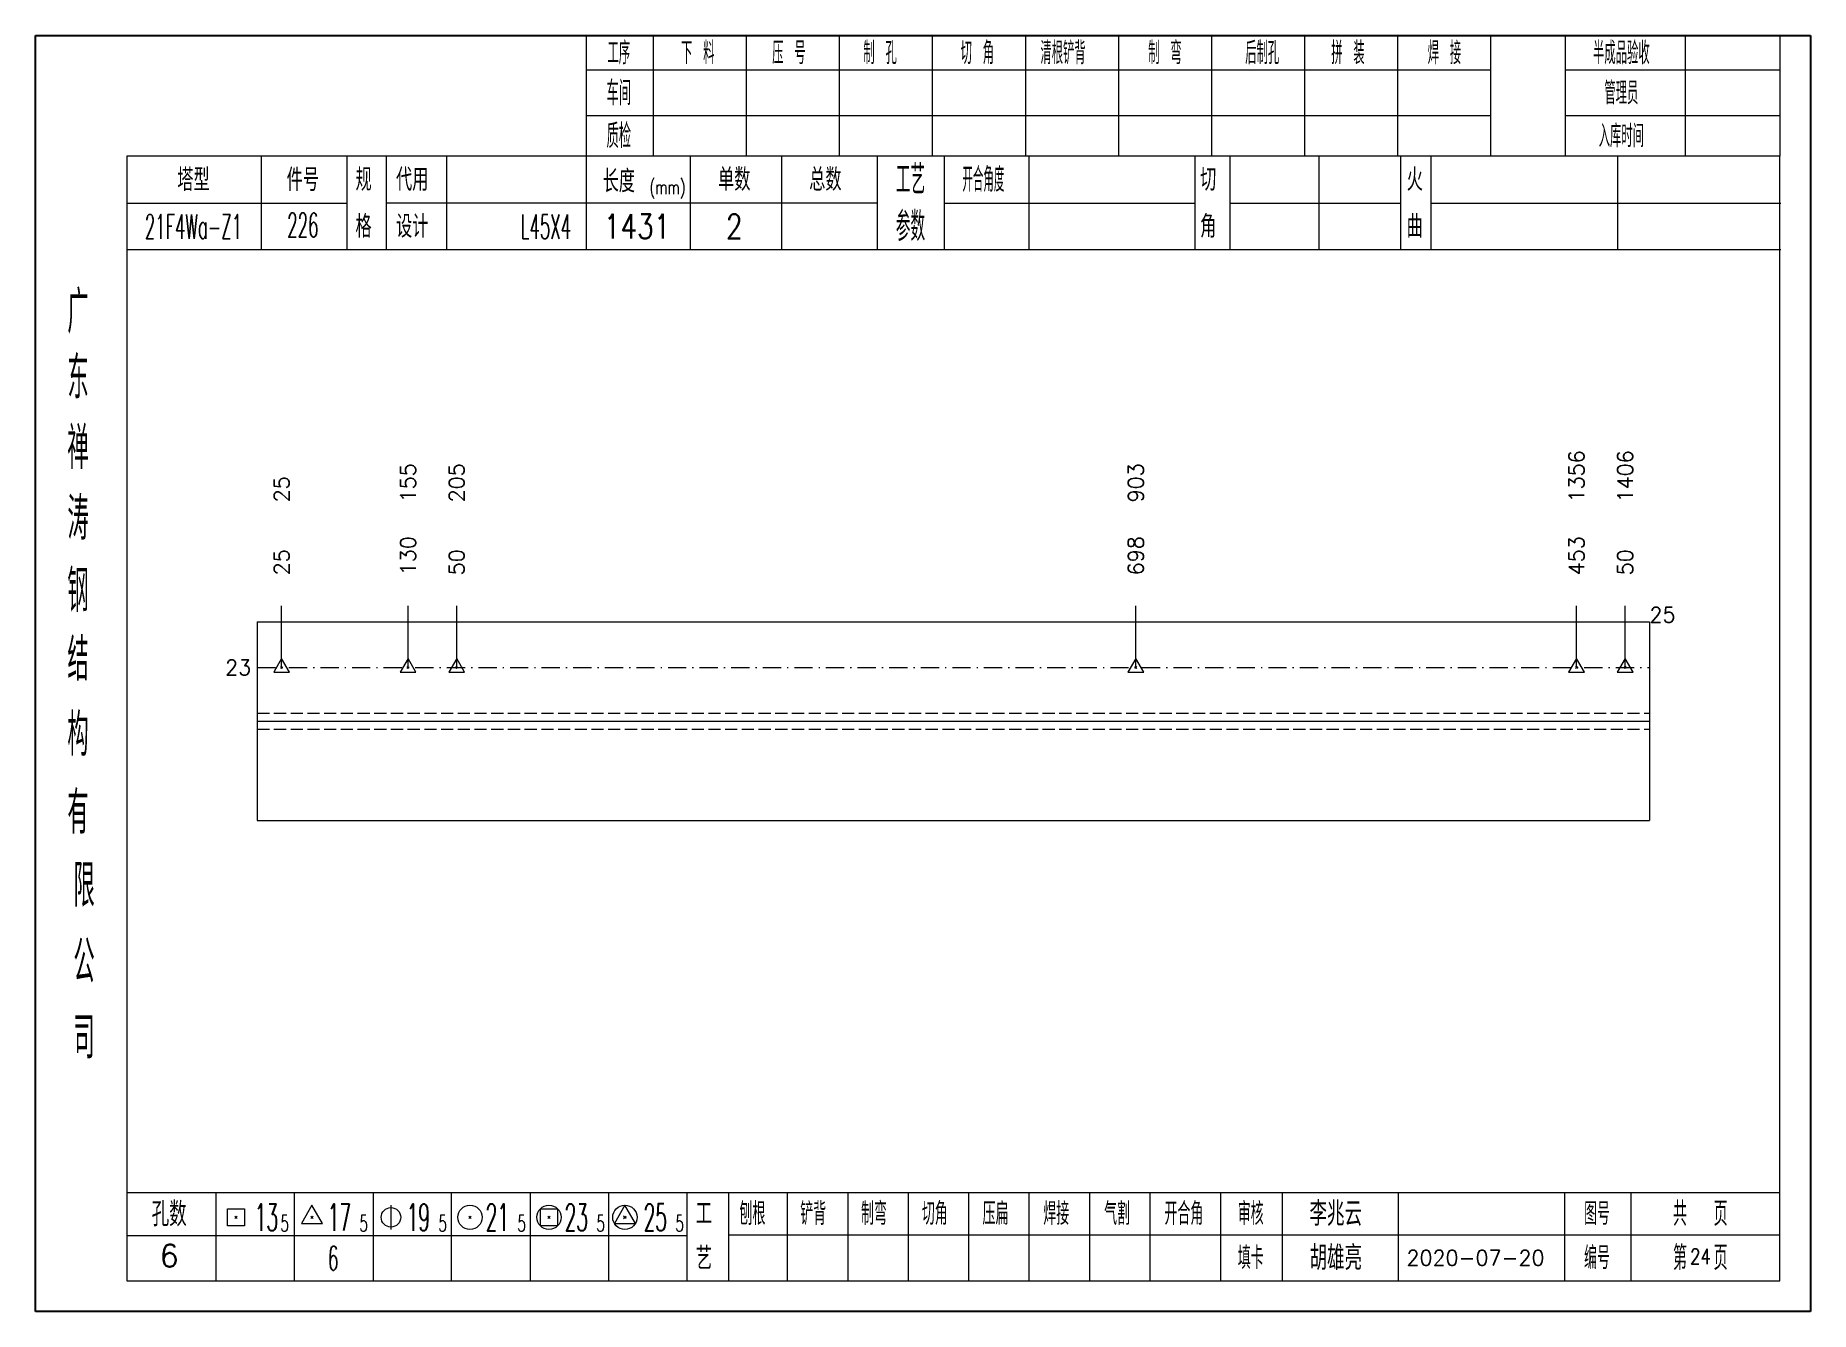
# Model space of a CAD drawing. Extents: x 1310 to 15542, y -76 to 8381.
# Drawn here: x 8695.4 to 8987.5, y 5083.7 to 5293.7 of the extents above; entities that cross this region are included whole.
import ezdxf
from ezdxf.enums import TextEntityAlignment as Align

# ---------------------------------------------------------------- set-up
doc = ezdxf.new("R2010")
doc.units = 0
doc.header["$MEASUREMENT"] = 0
doc.linetypes.add('一点画线', pattern=[5.2, 3, -1, 0.2, -1])
doc.linetypes.add('虚线', pattern=[2.75, 2, -0.75])
doc.layers.get('0').update_dxf_attribs({"linetype": 'CONTINUOUS', "lineweight": 25})
for name, color, linetype, lineweight in [('1', 7, 'CONTINUOUS', 25), ('4', 7, 'CONTINUOUS', 25), ('5', 7, 'CONTINUOUS', 25)]:
    doc.layers.add(name, color=color, linetype=linetype, lineweight=lineweight)
doc.styles.get("Standard").update_dxf_attribs({"font": 'simplex.shx', "width": 0.7, "height": 3, "bigfont": 'gbhzfs.shx'})

msp = doc.modelspace()

# ---------------------------------------------------------------- texts
at = {"color": 7, "linetype": 'Continuous', "lineweight": 13}
for s, p in [('1356', (8949.033, 5216.854)), ('1406', (8957.039, 5216.854)), ('25', (8735.915, 5216.854)), ('155', (8756.73, 5216.854)), ('205', (8764.736, 5216.854)), ('903', (8876.499, 5216.854))]:
    msp.add_text(s, height=2.5, rotation=90, dxfattribs=at).set_placement(p, align=Align.MIDDLE_LEFT)
at = {"color": 8, "linetype": 'Continuous', "lineweight": 9}
for s, p in [('25', (8735.915, 5204.854)), ('130', (8756.73, 5204.854)), ('50', (8764.736, 5204.854)), ('698', (8876.499, 5204.854)), ('453', (8949.033, 5204.854)), ('50', (8957.039, 5204.854))]:
    msp.add_text(s, height=2.5, rotation=90, dxfattribs=at).set_placement(p, align=Align.MIDDLE_LEFT)
at = {"color": 7, "linetype": 'Continuous', "lineweight": 13}
msp.add_text('25', height=2.5, dxfattribs=at).set_placement((8961.042, 5198.354), align=Align.MIDDLE_LEFT)
msp.add_text('23', height=2.5, dxfattribs=at).set_placement((8730.912, 5189.687), align=Align.MIDDLE_RIGHT)
at = {"layer": '4', "color": 1, "linetype": 'Continuous', "lineweight": 25}
for s, height, width, p in [('工序', 3.7, 0.7, (8791.412, 5290.811)), ('下 料', 3.7, 0.7, (8804.412, 5290.811)), ('压 号', 3.7, 0.7, (8819.412, 5290.811)), ('制 孔', 3.7, 0.7, (8834.412, 5290.811)), ('切 角', 3.7, 0.7, (8850.412, 5290.811)), ('清根铲背 ', 3.7, 0.7, (8865.412, 5290.811)), (' 制 弯', 3.7, 0.7, (8880.412, 5290.811)), (' 后制孔', 3.7, 0.7, (8896.412, 5290.811)), ('拼 装', 3.7, 0.7, (8911.412, 5290.811)), (' 焊 接', 3.7, 0.7, (8926.412, 5290.811)), ('半成品验收', 3.7, 0.7, (8956.412, 5290.811)), ('车间', 4, 0.7, (8791.412, 5284.211)), ('管理员', 3.7, 0.7, (8956.412, 5284.211)), ('质检', 4, 0.7, (8791.412, 5277.151)), ('入库时间', 3.7, 0.7, (8956.412, 5277.151)), ('(mm)', 2.24, 0.7, (8799.412, 5268.711)), ('工艺', 4.8, 0.7, (8839.412, 5269.971)), ('开合角度', 4, 0.6, (8851.412, 5269.971)), ('21F4Wa-Z1', 4, 0.5, (8721.412, 5262.231)), ('226', 4, 0.5, (8739.412, 5262.481)), ('L45X4', 4, 0.5, (8779.412, 5262.211)), ('1431', 4, 0.8, (8794.412, 5262.261)), ('2', 4, 0.8, (8810.412, 5262.261)), ('参数', 4.8, 0.7, (8839.412, 5262.261)), ('广', 6.96, 0.7, (8702.412, 5248.181)), ('东', 6.96, 0.7, (8702.412, 5237.391)), ('禅', 6.96, 0.7, (8702.412, 5225.801)), ('涛', 6.96, 0.7, (8702.412, 5214.201)), ('钢', 6.96, 0.7, (8702.412, 5202.311)), ('结', 6.96, 0.7, (8702.412, 5191.001)), ('构', 6.96, 0.7, (8702.412, 5178.621)), ('有', 6.96, 0.7, (8702.412, 5165.811)), ('限', 6.96, 0.7, (8703.412, 5153.811)), ('公', 6.96, 0.7, (8703.412, 5141.271)), ('司', 6.96, 0.7, (8703.412, 5128.791)), ('13', 4.47, 0.5, (8733.412, 5099.211)), ('17', 4.47, 0.5, (8745.412, 5099.211)), ('19', 4.47, 0.5, (8758.412, 5099.211)), ('21', 4.47, 0.5, (8771.412, 5099.211)), ('23', 4.47, 0.5, (8784.412, 5099.211)), ('25', 4.47, 0.5, (8797.412, 5099.211)), ('刨根', 3.7, 0.8, (8813.412, 5099.811)), ('铲背', 3.7, 0.8, (8823.412, 5099.811)), ('制弯', 3.7, 0.8, (8833.412, 5099.811)), ('切角', 3.7, 0.8, (8843.412, 5099.811)), ('压扁', 3.7, 0.8, (8853.412, 5099.811)), ('焊接', 3.7, 0.8, (8863.412, 5099.811)), ('气割', 3.7, 0.8, (8873.412, 5099.811)), ('开合角', 3.7, 0.8, (8884.412, 5099.811)), ('审核', 3.7, 0.8, (8895.412, 5099.811)), ('图号', 3.7, 0.8, (8952.412, 5099.811)), ('共  页', 4, 0.8, (8969.412, 5099.811)), ('5', 2.68, 0.6, (8736.412, 5098.211)), ('5', 2.68, 0.6, (8749.412, 5098.211)), ('5', 2.68, 0.6, (8762.412, 5098.211)), ('5', 2.68, 0.6, (8775.412, 5098.211)), ('5', 2.68, 0.6, (8788.412, 5098.211)), ('5', 2.68, 0.6, (8801.412, 5098.211)), ('填卡', 3.7, 0.8, (8895.412, 5092.541)), ('编号', 3.7, 0.8, (8952.412, 5092.541)), ('第  页', 4, 0.8, (8969.412, 5092.541)), ('6', 4, 0.5, (8744.412, 5092.461))]:
    msp.add_text(s, height=height, dxfattribs=dict(at, width=width)).set_placement(p, align=Align.MIDDLE_CENTER)
for s, height, p in [('塔型', 3.7, (8721.412, 5269.941)), ('件号', 3.7, (8739.412, 5269.941)), ('规', 3.7, (8749.412, 5269.971)), ('代用', 3.7, (8757.412, 5269.971)), ('长度', 3.7, (8791.412, 5269.711)), ('单数', 3.7, (8810.412, 5269.971)), ('总数', 3.7, (8825.412, 5269.971)), ('切', 3.7, (8888.412, 5269.971)), ('火', 3.7, (8922.412, 5269.971)), ('格', 3.7, (8749.412, 5262.261)), ('设计', 3.7, (8757.412, 5262.261)), ('角', 3.7, (8888.412, 5262.261)), ('曲', 3.7, (8922.412, 5262.261)), ('孔数', 4, (8717.412, 5099.731)), ('工', 3.7, (8805.412, 5099.811)), ('李兆云', 4, (8909.412, 5099.811)), ('6', 3.7, (8717.412, 5092.901)), ('胡雄亮', 4, (8909.412, 5092.541)), ('艺', 3.7, (8805.412, 5092.461)), ('2020-07-20', 2.5, (8932.412, 5092.541))]:
    msp.add_text(s, height=height, dxfattribs=at).set_placement(p, align=Align.MIDDLE_CENTER)
at = {"layer": '4', "color": 6, "linetype": 'Continuous', "lineweight": 25, "width": 0.8}
msp.add_text('24', height=2.5, dxfattribs=at).set_placement((8969.437, 5092.769), align=Align.MIDDLE_CENTER)

# ---------------------------------------------------------------- blocks, each defined once
blk = doc.blocks.new('孔17.5')
at = {"layer": '5', "color": 7, "linetype": 'Continuous', "lineweight": 13}
for p, q in [((0, 1), (-0.866, -0.5)), ((-0.1, -0.1), (0.1, 0.1)), ((0.1, -0.1), (-0.1, 0.1)), ((0.866, -0.5), (0, 1)), ((-0.866, -0.5), (0.866, -0.5))]:
    blk.add_line(p, q, dxfattribs=at)
blk = doc.blocks.new('CTJGK')
at = {"color": 6, "linetype": 'Continuous'}
for p, q in [((0, 209.97), (292.13, 209.97)), ((0, 0), (0, 209.97)), ((292.13, 209.97), (292.13, 0)), ((292.13, 0), (0, 0))]:
    blk.add_line(p, q, dxfattribs=at)

# ---------------------------------------------------------------- linework, layer by layer
at = {"color": 7, "linetype": 'Continuous', "lineweight": 18}
for p, q in [((8731.912, 5197.187), (8731.912, 5164.521)), ((8731.912, 5197.187), (8961.042, 5197.187)), ((8961.042, 5197.187), (8961.042, 5164.521)), ((8731.912, 5180.854), (8961.042, 5180.854))]:
    msp.add_line(p, q, dxfattribs=at)
at = {"color": 7, "linetype": 'Continuous', "lineweight": 13}
for p, q in [((8735.915, 5189.687), (8735.915, 5199.854)), ((8756.73, 5189.687), (8756.73, 5199.854)), ((8764.736, 5189.687), (8764.736, 5199.854)), ((8876.499, 5189.687), (8876.499, 5199.854)), ((8949.033, 5189.687), (8949.033, 5199.854)), ((8957.039, 5189.687), (8957.039, 5199.854))]:
    msp.add_line(p, q, dxfattribs=at)
at = {"color": 3, "linetype": '一点画线', "lineweight": 13}
msp.add_line((8731.912, 5189.687), (8961.042, 5189.687), dxfattribs=at)
at = {"color": 1, "linetype": '虚线', "lineweight": 18}
for p, q in [((8731.912, 5182.187), (8961.042, 5182.187)), ((8731.912, 5179.521), (8961.042, 5179.521))]:
    msp.add_line(p, q, dxfattribs=at)
at = {"layer": '1', "color": 7, "linetype": 'Continuous', "lineweight": 18}
msp.add_line((8731.912, 5164.521), (8961.042, 5164.521), dxfattribs=at)
at = {"layer": '4', "color": 1, "linetype": 'Continuous', "lineweight": 18}
for p, q in [((8695.412, 5293.681), (8695.412, 5083.711)), ((8987.542, 5293.681), (8695.412, 5293.681)), ((8786.042, 5293.681), (8786.042, 5273.841)), ((8797.072, 5293.681), (8797.072, 5273.821)), ((8812.382, 5293.681), (8812.382, 5273.821)), ((8827.702, 5293.681), (8827.702, 5273.821)), ((8843.012, 5293.681), (8843.012, 5273.821)), ((8858.322, 5293.681), (8858.322, 5273.821)), ((8873.632, 5293.681), (8873.632, 5273.821)), ((8888.952, 5293.681), (8888.952, 5273.821)), ((8904.262, 5293.681), (8904.262, 5273.821)), ((8919.572, 5293.681), (8919.572, 5273.821)), ((8934.882, 5293.681), (8934.882, 5273.841)), ((8934.882, 5293.681), (8934.882, 5273.821)), ((8947.162, 5293.681), (8947.162, 5273.821)), ((8966.912, 5293.681), (8966.912, 5273.821)), ((8982.492, 5293.681), (8982.492, 5273.821)), ((8987.542, 5263.881), (8987.542, 5293.681)), ((8934.882, 5287.951), (8786.042, 5287.951)), ((8982.492, 5287.951), (8947.162, 5287.951)), ((8934.882, 5280.471), (8786.042, 5280.471)), ((8982.492, 5280.471), (8947.162, 5280.471)), ((8710.422, 5273.821), (8710.422, 5088.761)), ((8982.492, 5273.821), (8710.422, 5273.821)), ((8732.542, 5273.831), (8732.542, 5258.411)), ((8746.692, 5258.411), (8746.692, 5273.821)), ((8753.192, 5258.411), (8753.192, 5273.821)), ((8763.062, 5273.821), (8763.062, 5258.411)), ((8786.042, 5273.841), (8786.042, 5258.411)), ((8803.162, 5273.821), (8803.162, 5258.411)), ((8818.212, 5273.821), (8818.212, 5258.411)), ((8833.912, 5273.821), (8833.912, 5258.411)), ((8844.972, 5273.821), (8844.972, 5258.411)), ((8858.922, 5273.821), (8858.922, 5258.411)), ((8886.222, 5273.821), (8886.222, 5258.411)), ((8891.982, 5273.821), (8891.982, 5258.411)), ((8906.602, 5273.821), (8906.602, 5258.411)), ((8920.062, 5273.821), (8920.062, 5258.411)), ((8925.052, 5273.821), (8925.052, 5258.411)), ((8955.792, 5273.821), (8955.792, 5258.411)), ((8982.492, 5088.761), (8982.492, 5273.821)), ((8746.692, 5266.061), (8710.422, 5266.061)), ((8833.912, 5266.111), (8753.192, 5266.111)), ((8844.972, 5266.111), (8886.222, 5266.111)), ((8891.982, 5266.111), (8920.062, 5266.111)), ((8925.052, 5266.111), (8982.672, 5266.111)), ((8987.542, 5083.711), (8987.542, 5263.881)), ((8982.672, 5258.411), (8710.422, 5258.411)), ((8710.422, 5103.291), (8982.492, 5103.291)), ((8725.112, 5103.291), (8725.112, 5088.761)), ((8738.042, 5088.761), (8738.042, 5103.291)), ((8750.972, 5103.291), (8750.972, 5088.761)), ((8763.892, 5088.761), (8763.892, 5103.291)), ((8776.822, 5103.291), (8776.822, 5088.761)), ((8789.752, 5088.761), (8789.752, 5103.291)), ((8802.672, 5088.761), (8802.672, 5103.291)), ((8809.542, 5088.761), (8809.542, 5103.291)), ((8819.202, 5088.761), (8819.202, 5103.291)), ((8829.142, 5088.761), (8829.142, 5103.291)), ((8839.082, 5088.761), (8839.082, 5103.291)), ((8849.032, 5088.761), (8849.032, 5103.291)), ((8858.972, 5088.761), (8858.972, 5103.291)), ((8868.912, 5088.761), (8868.912, 5103.291)), ((8878.862, 5088.761), (8878.862, 5103.291)), ((8890.502, 5088.761), (8890.502, 5103.291)), ((8900.652, 5088.761), (8900.652, 5103.291)), ((8919.712, 5088.761), (8919.712, 5103.291)), ((8947.092, 5088.761), (8947.092, 5103.291)), ((8958.052, 5088.761), (8958.052, 5103.291)), ((8802.672, 5096.161), (8710.422, 5096.161)), ((8809.502, 5096.321), (8982.492, 5096.321)), ((8710.422, 5088.761), (8982.492, 5088.761)), ((8695.412, 5083.711), (8987.542, 5083.711))]:
    msp.add_line(p, q, dxfattribs=at)
at = {"layer": '4', "color": 7, "linetype": 'Continuous', "lineweight": 13}
for p, q in [((8726.998, 5097.797), (8726.998, 5100.625)), ((8726.998, 5100.625), (8729.826, 5100.625)), ((8729.826, 5100.625), (8729.826, 5097.797)), ((8740.912, 5101.211), (8739.18, 5098.211)), ((8742.644, 5098.211), (8740.912, 5101.211)), ((8753.912, 5101.211), (8753.912, 5097.211)), ((8778.498, 5097.797), (8778.498, 5100.625)), ((8778.498, 5100.625), (8781.326, 5100.625)), ((8781.326, 5100.625), (8781.326, 5097.797)), ((8792.412, 5101.211), (8790.68, 5098.211)), ((8794.144, 5098.211), (8792.412, 5101.211)), ((8729.826, 5097.797), (8726.998, 5097.797)), ((8728.212, 5099.011), (8728.612, 5099.411)), ((8728.612, 5099.011), (8728.212, 5099.411)), ((8739.18, 5098.211), (8742.644, 5098.211)), ((8740.712, 5099.011), (8741.112, 5099.411)), ((8741.112, 5099.011), (8740.712, 5099.411)), ((8766.712, 5099.011), (8767.112, 5099.411)), ((8767.112, 5099.011), (8766.712, 5099.411)), ((8781.326, 5097.797), (8778.498, 5097.797)), ((8779.712, 5099.011), (8780.112, 5099.411)), ((8780.112, 5099.011), (8779.712, 5099.411)), ((8790.68, 5098.211), (8794.144, 5098.211)), ((8792.212, 5099.011), (8792.612, 5099.411)), ((8792.612, 5099.011), (8792.212, 5099.411))]:
    msp.add_line(p, q, dxfattribs=at)
for centre, radius in [((8753.912, 5099.211), 1.6), ((8766.912, 5099.211), 2), ((8779.912, 5099.211), 2), ((8792.412, 5099.211), 2)]:
    msp.add_circle(centre, radius, dxfattribs=at)

# ---------------------------------------------------------------- block references
at = {"color": 0, "linetype": 'Continuous'}
msp.add_blockref('CTJGK', (8695.412, 5083.711), dxfattribs=at)
at = {"color": 8, "linetype": 'Continuous', "lineweight": 9, "xscale": 1.5, "yscale": 1.5, "zscale": 1.5}
for p in [(8735.915, 5189.687), (8756.73, 5189.687), (8764.736, 5189.687), (8876.499, 5189.687), (8949.033, 5189.687), (8957.039, 5189.687)]:
    msp.add_blockref('孔17.5', p, dxfattribs=at)

msp.set_redraw_order([(e.dxf.handle, doc.entitydb.next_handle()) for e in msp.query("TEXT MTEXT ATTDEF DIMENSION ARC_DIMENSION")])  # texts and dimensions are drawn at this point

doc.saveas('drawing.dxf')
